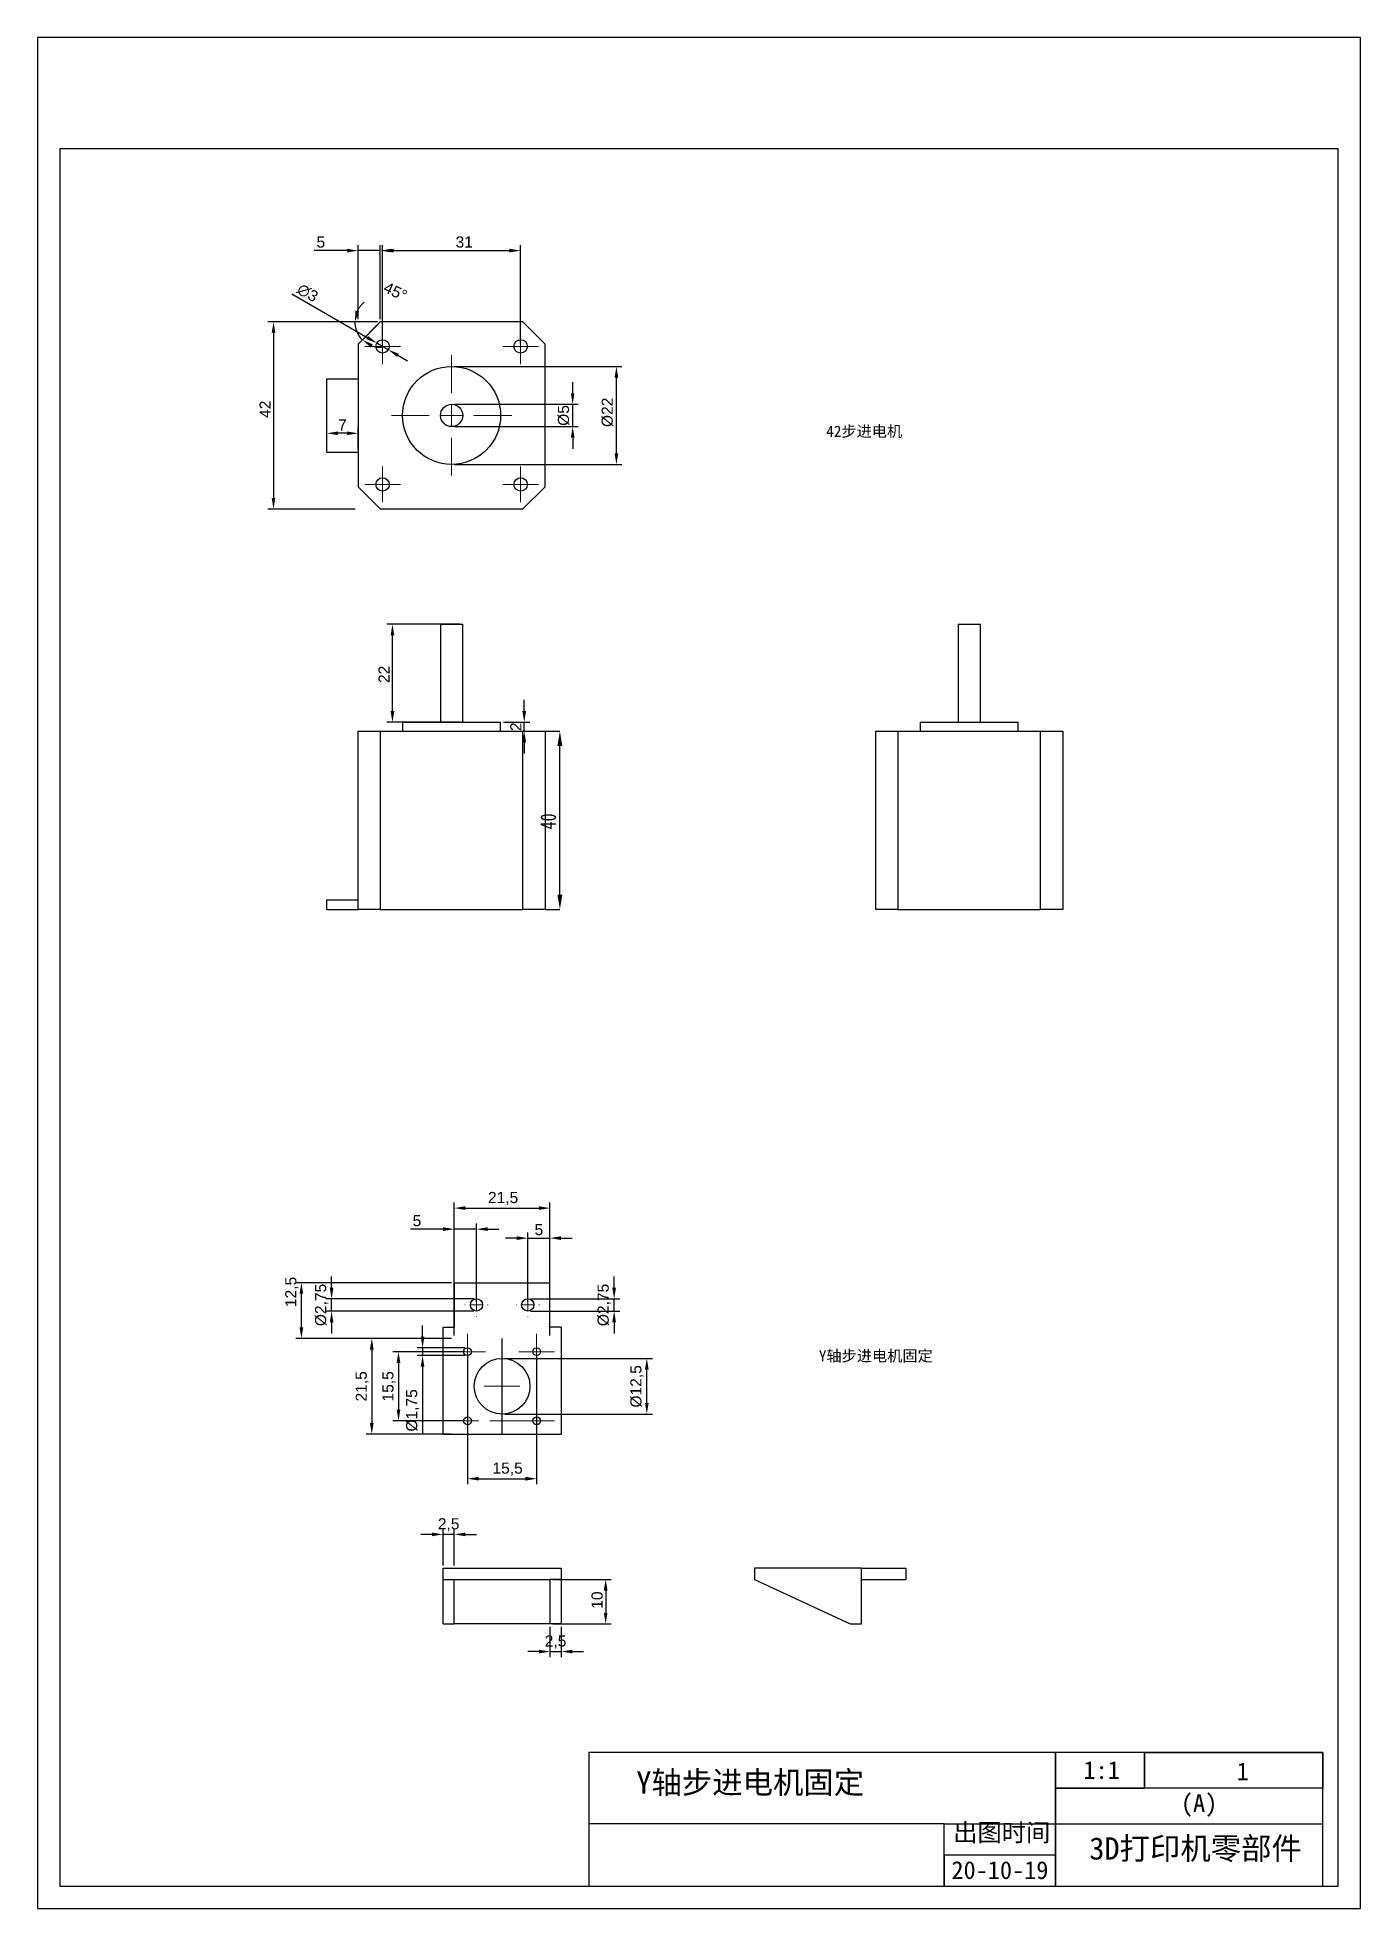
# Model space of a CAD drawing. Header units: millimetres. Extents: x -9 to 2385, y -1365 to 512.
# Drawn here: x 1128.4 to 1425.4, y 85.4 to 505.4 of the extents above; entities that cross this region are included whole.
import ezdxf

# ---------------------------------------------------------------- set-up
doc = ezdxf.new("R2010")
doc.units = ezdxf.units.MM
doc.layers.add('biaozhu', color=1, linetype='Continuous', lineweight=5, plot=False)
doc.styles.add('SLDTEXTSTYLE0', font='TXT', dxfattribs={"width": 0.75})
doc.styles.get("Standard").update_dxf_attribs({"font": 'arial.ttf'})
doc.dimstyles.new('ISO-25', dxfattribs={"dimtxt": 2.5, "dimasz": 2.5, "dimexe": 1.25, "dimexo": 0.625, "dimtad": 1, "dimtxsty": 'Standard', "dimcen": 2.5, "dimclrd": 1, "dimclre": 1, "dimclrt": 1, "dimadec": 0, "dimazin": 0, "dimtfac": 1, "dimtmove": 0, "dimatfit": 3, "dimfxl": 1, "dimtfillclr": 1, "dimarcsym": 0})
doc.dimstyles.new('SLDDIMSTYLE0', dxfattribs={"dimtxt": 3.5, "dimasz": 3.302, "dimexe": 0, "dimexo": 0.0625, "dimgap": 0.875, "dimtad": 1, "dimrnd": 1e-09, "dimzin": 12, "dimdsep": 46, "dimtxsty": 'SLDTEXTSTYLE0', "dimsah": 1, "dimcen": 0.09, "dimadec": 0, "dimazin": 3, "dimtfac": 1, "dimtofl": 0, "dimtmove": 0, "dimatfit": 3, "dimfxl": 1, "dimfrac": 2, "dimtolj": 1, "dimtzin": 12, "dimarcsym": 0})

msp = doc.modelspace()

# ---------------------------------------------------------------- texts
at = {"char_height": 2.5, "attachment_point": 1}
for s, insert in [('{\\fSimSun|b0|i0|c134|p2;42步进电机}', (1305.4541, 418.2586)), ('{\\fSimSun|b0|i0|c134|p2;Y轴步进电机固定}', (1303.7847, 210.7292))]:
    msp.add_mtext_dynamic_manual_height_columns(s, width=39.865692, gutter_width=12.5, heights=[0], dxfattribs=dict(at, insert=insert))
at = {"insert": (1363.18, 118.508, 420), "char_height": 4, "width": 9.189944, "attachment_point": 1}
msp.add_mtext('{\\fSimSun|b0|i0|c134|p2;1:1}', dxfattribs=at)
at = {"attachment_point": 1}
for s, insert, char_height in [('{\\fSimSun|b0|i0|c134|p2;1}', (1397.5611, 118.2073, 420), 4), ('{\\fSimSun|b0|i0|c134|p2;Y轴步进电机固定}', (1262.8145, 116.2213, 620.1756), 5), ('{\\fSimSun|b0|i0|c134|p2;(A)}', (1385.0622, 111.0761, 420), 4), ('{\\fSimSun|b0|i0|c134|p2;出图时间}', (1333.9247, 104.4669, 1260), 4), ('{\\fSimSun|b0|i0|c0|p2;3D\\fSimSun|b0|i0|c134|p2;打印机零部件}', (1364.4956, 101.4083), 5), ('{\\fSimSun|b0|i0|c134|p2;20-10-19}', (1333.5519, 96.0466), 4)]:
    msp.add_mtext(s, dxfattribs=dict(at, insert=insert, char_height=char_height))

# ---------------------------------------------------------------- blocks, each defined once
blk = doc.blocks.new('*D18')
at = {"color": 0, "linetype": 'Continuous', "lineweight": -2, "transparency": 16777216}
for p, q in [((1242.41, 349.69), (1245.66, 349.69)), ((1245.66, 313), (1245.66, 346.39)), ((1242.41, 309.69), (1245.66, 309.69))]:
    blk.add_line(p, q, dxfattribs=at)
at = {"color": 0, "linetype": 'Continuous', "transparency": 16777216}
for points in [[(1245.11, 346.39), (1246.21, 346.39), (1245.66, 349.69)], [(1245.11, 313), (1246.21, 313), (1245.66, 309.69)]]:
    blk.add_solid(points, dxfattribs=at)
at = {"layer": 'Defpoints', "color": 0, "linetype": 'Continuous', "transparency": 16777216}
for p in [(1242.35, 349.69), (1245.66, 349.69), (1242.35, 309.69)]:
    blk.add_point(p, dxfattribs=at)
at = {"color": 0, "linetype": 'Continuous', "lineweight": 18, "transparency": 16777216, "insert": (1241.28, 329.44), "char_height": 3.5, "attachment_point": 2, "rotation": 90, "style": 'SLDTEXTSTYLE0'}
blk.add_mtext('\\A1;40', dxfattribs=at)
blk = doc.blocks.new('*D19')
at = {"color": 1, "linetype": 'Continuous', "lineweight": -2, "transparency": 16777216}
for p, q in [((1237.66, 354.19), (1237.66, 356.69)), ((1232.98, 351.69), (1238.91, 351.69)), ((1232.98, 349.69), (1238.91, 349.69)), ((1237.66, 349.69), (1237.66, 351.69)), ((1237.66, 347.19), (1237.66, 344.69))]:
    blk.add_line(p, q, dxfattribs=at)
at = {"color": 1, "linetype": 'Continuous', "transparency": 16777216}
for points in [[(1237.24, 354.19), (1238.08, 354.19), (1237.66, 351.69)], [(1237.24, 347.19), (1238.08, 347.19), (1237.66, 349.69)]]:
    blk.add_solid(points, dxfattribs=at)
at = {"layer": 'Defpoints', "color": 0, "linetype": 'Continuous', "transparency": 16777216}
for p in [(1232.35, 351.69), (1232.35, 349.69), (1237.66, 351.69)]:
    blk.add_point(p, dxfattribs=at)
at = {"color": 1, "linetype": 'Continuous', "lineweight": 18, "transparency": 16777216, "insert": (1234.52, 350.69), "char_height": 2.5, "attachment_point": 2, "rotation": 90}
blk.add_mtext('2', dxfattribs=at)
blk = doc.blocks.new('*D20')
at = {"color": 1, "linetype": 'Continuous', "lineweight": -2, "transparency": 16777216}
for p, q in [((1223.23, 373.69), (1206.83, 373.69)), ((1208.08, 354.19), (1208.08, 371.19)), ((1223.23, 351.69), (1206.83, 351.69))]:
    blk.add_line(p, q, dxfattribs=at)
at = {"color": 1, "linetype": 'Continuous', "transparency": 16777216}
for points in [[(1207.66, 371.19), (1208.49, 371.19), (1208.08, 373.69)], [(1207.66, 354.19), (1208.49, 354.19), (1208.08, 351.69)]]:
    blk.add_solid(points, dxfattribs=at)
at = {"layer": 'Defpoints', "color": 0, "linetype": 'Continuous', "transparency": 16777216}
for p in [(1208.08, 373.69), (1223.85, 373.69), (1223.85, 351.69)]:
    blk.add_point(p, dxfattribs=at)
at = {"color": 1, "linetype": 'Continuous', "lineweight": 18, "transparency": 16777216, "insert": (1204.94, 362.44), "char_height": 2.5, "attachment_point": 2, "rotation": 90}
blk.add_mtext('22', dxfattribs=at)
blk = doc.blocks.new('*D21')
at = {"color": 1, "linetype": 'Continuous', "lineweight": -2, "transparency": 16777216}
for p, q in [((1199.73, 441.56), (1180.13, 441.56)), ((1181.38, 439.06), (1181.38, 402.06)), ((1199.73, 399.56), (1180.13, 399.56))]:
    blk.add_line(p, q, dxfattribs=at)
at = {"color": 1, "linetype": 'Continuous', "transparency": 16777216}
for points in [[(1180.96, 439.06), (1181.8, 439.06), (1181.38, 441.56)], [(1180.96, 402.06), (1181.8, 402.06), (1181.38, 399.56)]]:
    blk.add_solid(points, dxfattribs=at)
at = {"layer": 'Defpoints', "color": 0, "linetype": 'Continuous', "transparency": 16777216}
for p in [(1200.35, 441.56), (1181.38, 399.56), (1200.35, 399.56)]:
    blk.add_point(p, dxfattribs=at)
at = {"color": 1, "linetype": 'Continuous', "lineweight": 18, "transparency": 16777216, "insert": (1178.24, 421.94), "char_height": 2.5, "attachment_point": 2, "rotation": 90}
blk.add_mtext('42', dxfattribs=at)
blk = doc.blocks.new('*D47')
at = {"layer": 'biaozhu', "color": 1, "linetype": 'Continuous', "lineweight": -2, "transparency": 16777216}
for p, q in [((1221.98, 431.56), (1259.6, 431.56)), ((1258.35, 412.06), (1258.35, 429.06)), ((1221.98, 409.56), (1259.6, 409.56))]:
    blk.add_line(p, q, dxfattribs=at)
at = {"layer": 'biaozhu', "color": 1, "linetype": 'Continuous', "transparency": 16777216}
for points in [[(1257.94, 429.06), (1258.77, 429.06), (1258.35, 431.56)], [(1257.94, 412.06), (1258.77, 412.06), (1258.35, 409.56)]]:
    blk.add_solid(points, dxfattribs=at)
at = {"layer": 'Defpoints', "color": 0, "linetype": 'Continuous', "transparency": 16777216}
for p in [(1221.35, 431.56), (1258.35, 431.56), (1221.35, 409.56)]:
    blk.add_point(p, dxfattribs=at)
at = {"layer": 'biaozhu', "color": 1, "linetype": 'Continuous', "lineweight": 18, "transparency": 16777216, "insert": (1255.03, 421.25), "char_height": 2.5, "attachment_point": 2, "rotation": 90}
blk.add_mtext('%%c22', dxfattribs=at)
blk = doc.blocks.new('*D46')
at = {"layer": 'biaozhu', "color": 1, "linetype": 'Continuous', "lineweight": -2, "transparency": 16777216}
for p, q in [((1248.53, 425.56), (1248.53, 428.06)), ((1221.98, 423.06), (1249.78, 423.06)), ((1248.53, 418.06), (1248.53, 423.06)), ((1221.98, 418.06), (1249.78, 418.06)), ((1248.53, 415.56), (1248.53, 413.06))]:
    blk.add_line(p, q, dxfattribs=at)
at = {"layer": 'biaozhu', "color": 1, "linetype": 'Continuous', "transparency": 16777216}
for points in [[(1248.11, 425.56), (1248.95, 425.56), (1248.53, 423.06)], [(1248.11, 415.56), (1248.95, 415.56), (1248.53, 418.06)]]:
    blk.add_solid(points, dxfattribs=at)
at = {"layer": 'Defpoints', "color": 0, "linetype": 'Continuous', "transparency": 16777216}
for p in [(1221.35, 423.06), (1248.53, 423.06), (1221.35, 418.06)]:
    blk.add_point(p, dxfattribs=at)
at = {"layer": 'biaozhu', "color": 1, "linetype": 'Continuous', "lineweight": 18, "transparency": 16777216, "insert": (1245.21, 420.56), "char_height": 2.5, "attachment_point": 2, "rotation": 90}
blk.add_mtext('%%c5', dxfattribs=at)
blk = doc.blocks.new('*D22')
at = {"color": 1, "linetype": 'Continuous', "lineweight": -2, "transparency": 16777216}
for p, q in [((1205.85, 436.69), (1205.85, 458.81)), ((1236.85, 436.69), (1236.85, 458.81)), ((1208.35, 457.56), (1234.35, 457.56))]:
    blk.add_line(p, q, dxfattribs=at)
at = {"color": 1, "linetype": 'Continuous', "transparency": 16777216}
for points in [[(1208.35, 457.98), (1208.35, 457.15), (1205.85, 457.56)], [(1234.35, 457.98), (1234.35, 457.15), (1236.85, 457.56)]]:
    blk.add_solid(points, dxfattribs=at)
at = {"layer": 'Defpoints', "color": 0, "linetype": 'Continuous', "transparency": 16777216}
for p in [(1236.85, 457.56), (1205.85, 436.06), (1236.85, 436.06)]:
    blk.add_point(p, dxfattribs=at)
at = {"color": 1, "linetype": 'Continuous', "lineweight": 18, "transparency": 16777216, "insert": (1224.19, 460.74), "char_height": 2.5, "attachment_point": 2}
blk.add_mtext('31', dxfattribs=at)
blk = doc.blocks.new('*D23')
at = {"color": 1, "linetype": 'Continuous', "lineweight": -2, "transparency": 16777216}
for p, q in [((1185.48, 447.82), (1202.39, 438.06)), ((1207.15, 435.31), (1204.55, 436.81)), ((1209.32, 434.06), (1211.48, 432.81))]:
    blk.add_line(p, q, dxfattribs=at)
at = {"color": 1, "linetype": 'Continuous', "transparency": 16777216}
for points in [[(1202.6, 438.42), (1202.18, 437.7), (1204.55, 436.81)], [(1209.52, 434.42), (1209.11, 433.7), (1207.15, 435.31)]]:
    blk.add_solid(points, dxfattribs=at)
at = {"layer": 'Defpoints', "color": 0, "linetype": 'Continuous', "transparency": 16777216}
for p in [(1204.55, 436.81), (1207.15, 435.31)]:
    blk.add_point(p, dxfattribs=at)
at = {"color": 1, "linetype": 'Continuous', "lineweight": 18, "transparency": 16777216, "insert": (1187.68, 450.38), "char_height": 2.5, "attachment_point": 1, "rotation": 330}
blk.add_mtext('∅3', dxfattribs=at)
blk = doc.blocks.new('*D24')
at = {"color": 1, "linetype": 'Continuous', "lineweight": -2, "transparency": 16777216}
for p, q in [((1200.35, 442.19), (1200.35, 458.81)), ((1205.35, 442.19), (1205.35, 458.81)), ((1197.85, 457.56), (1190.54, 457.56)), ((1205.35, 457.56), (1200.35, 457.56)), ((1207.85, 457.56), (1210.35, 457.56))]:
    blk.add_line(p, q, dxfattribs=at)
at = {"color": 1, "linetype": 'Continuous', "transparency": 16777216}
for points in [[(1197.85, 457.98), (1197.85, 457.15), (1200.35, 457.56)], [(1207.85, 457.98), (1207.85, 457.15), (1205.35, 457.56)]]:
    blk.add_solid(points, dxfattribs=at)
at = {"layer": 'Defpoints', "color": 0, "linetype": 'Continuous', "transparency": 16777216}
for p in [(1200.35, 457.56), (1200.35, 441.56), (1205.35, 441.56)]:
    blk.add_point(p, dxfattribs=at)
at = {"color": 1, "linetype": 'Continuous', "lineweight": 18, "transparency": 16777216, "insert": (1192, 460.73), "char_height": 2.5, "attachment_point": 2}
blk.add_mtext('5', dxfattribs=at)
blk = doc.blocks.new('*D25')
at = {"color": 1, "linetype": 'Continuous', "lineweight": -2, "transparency": 16777216}
for p, q in [((1204.73, 441.56), (1198.39, 441.56)), ((1204.91, 441.12), (1200.43, 436.64))]:
    blk.add_line(p, q, dxfattribs=at)
for start, end in [(129.4252, 154.7126), (180, 225), (250.2874, 275.5748)]:
    blk.add_arc((1205.35, 441.56), 5.71, start, end, dxfattribs=at)
at = {"color": 1, "linetype": 'Continuous', "transparency": 16777216}
for points in [[(1200.6, 443.91), (1199.78, 444.09), (1199.64, 441.56)], [(1203.2, 435.84), (1203.65, 436.54), (1201.31, 437.53)]]:
    blk.add_solid(points, dxfattribs=at)
at = {"layer": 'Defpoints', "color": 0, "linetype": 'Continuous', "transparency": 16777216}
for p in [(1212.42, 448.63), (1205.35, 441.56), (1205.35, 441.56), (1215.35, 441.56), (1200.41, 438.71)]:
    blk.add_point(p, dxfattribs=at)
at = {"color": 1, "linetype": 'Continuous', "lineweight": 18, "transparency": 16777216, "insert": (1206.9, 450.66), "char_height": 2.5, "attachment_point": 1, "rotation": 334.5761}
blk.add_mtext('45°', dxfattribs=at)
blk = doc.blocks.new('*D26')
at = {"color": 1, "linetype": 'Continuous', "lineweight": -2, "transparency": 16777216}
for p, q in [((1193.35, 412.98), (1193.35, 417.8)), ((1197.85, 416.55), (1195.85, 416.55)), ((1200.35, 412.98), (1200.35, 417.8))]:
    blk.add_line(p, q, dxfattribs=at)
at = {"color": 1, "linetype": 'Continuous', "transparency": 16777216}
for points in [[(1195.85, 416.97), (1195.85, 416.14), (1193.35, 416.55)], [(1197.85, 416.97), (1197.85, 416.14), (1200.35, 416.55)]]:
    blk.add_solid(points, dxfattribs=at)
at = {"layer": 'Defpoints', "color": 0, "linetype": 'Continuous', "transparency": 16777216}
for p in [(1193.35, 416.55), (1193.35, 412.35), (1200.35, 412.35)]:
    blk.add_point(p, dxfattribs=at)
at = {"color": 1, "linetype": 'Continuous', "lineweight": 18, "transparency": 16777216, "insert": (1196.85, 419.68), "char_height": 2.5, "attachment_point": 2}
blk.add_mtext('7', dxfattribs=at)
blk = doc.blocks.new('SW_CENTERMARKSYMBOL_0')
at = {"color": 0, "linetype": 'Continuous', "lineweight": 0}
for p, q in [((0, 5), (0, 13.5)), ((-5, 0), (-13.5, 0)), ((0, 0), (-2.5, 0)), ((0, 0), (0, 2.5)), ((0, 0), (0, -2.5)), ((0, 0), (2.5, 0)), ((5, 0), (13.5, 0)), ((0, -5), (0, -13.5))]:
    blk.add_line(p, q, dxfattribs=at)
blk = doc.blocks.new('SW_CENTERMARKSYMBOL_1')
at = {"color": 0, "linetype": 'Continuous', "lineweight": 0}
for p, q in [((-2.5, 0), (-4, 0)), ((0, 0), (-2.5, 0)), ((0, 2.5), (0, 4)), ((0, 0), (0, 2.5)), ((0, 0), (0, -2.5)), ((0, 0), (2.5, 0)), ((2.5, 0), (4, 0)), ((0, -2.5), (0, -4))]:
    blk.add_line(p, q, dxfattribs=at)
blk = doc.blocks.new('SW_CENTERMARKSYMBOL_2')
at = {"color": 0, "linetype": 'Continuous', "lineweight": 0}
for p, q in [((-2.5, 0), (-4, 0)), ((0, 0), (-2.5, 0)), ((0, 2.5), (0, 4)), ((0, 0), (0, 2.5)), ((0, 0), (0, -2.5)), ((0, 0), (2.5, 0)), ((2.5, 0), (4, 0)), ((0, -2.5), (0, -4))]:
    blk.add_line(p, q, dxfattribs=at)
blk = doc.blocks.new('SW_CENTERMARKSYMBOL_3')
at = {"color": 0, "linetype": 'Continuous', "lineweight": 0}
for p, q in [((-2.5, 0), (-4, 0)), ((0, 0), (-2.5, 0)), ((0, 2.5), (0, 4)), ((0, 0), (0, 2.5)), ((0, 0), (0, -2.5)), ((0, 0), (2.5, 0)), ((2.5, 0), (4, 0)), ((0, -2.5), (0, -4))]:
    blk.add_line(p, q, dxfattribs=at)
blk = doc.blocks.new('SW_CENTERMARKSYMBOL_4')
at = {"color": 0, "linetype": 'Continuous', "lineweight": 0}
for p, q in [((-2.5, 0), (-4, 0)), ((0, 0), (-2.5, 0)), ((0, 2.5), (0, 4)), ((0, 0), (0, 2.5)), ((0, 0), (0, -2.5)), ((0, 0), (2.5, 0)), ((2.5, 0), (4, 0)), ((0, -2.5), (0, -4))]:
    blk.add_line(p, q, dxfattribs=at)
blk = doc.blocks.new('*D32')
at = {"color": 1, "linetype": 'Continuous', "lineweight": -2, "transparency": 16777216}
for p, q in [((1244.06, 159.29), (1257.19, 159.29)), ((1255.94, 156.79), (1255.94, 151.79)), ((1244.06, 149.29), (1257.19, 149.29))]:
    blk.add_line(p, q, dxfattribs=at)
at = {"color": 1, "linetype": 'Continuous', "transparency": 16777216}
for points in [[(1255.52, 156.79), (1256.35, 156.79), (1255.94, 159.29)], [(1255.52, 151.79), (1256.35, 151.79), (1255.94, 149.29)]]:
    blk.add_solid(points, dxfattribs=at)
at = {"layer": 'Defpoints', "color": 0, "linetype": 'Continuous', "transparency": 16777216}
for p in [(1243.44, 159.29), (1243.44, 149.29), (1255.94, 149.29)]:
    blk.add_point(p, dxfattribs=at)
at = {"color": 1, "linetype": 'Continuous', "lineweight": 18, "transparency": 16777216, "insert": (1252.76, 154.65), "char_height": 2.5, "attachment_point": 2, "rotation": 90}
blk.add_mtext('10', dxfattribs=at)
blk = doc.blocks.new('*D33')
at = {"color": 1, "linetype": 'Continuous', "lineweight": -2, "transparency": 16777216}
for p, q in [((1243.44, 148.67), (1243.44, 141.85)), ((1245.94, 148.67), (1245.94, 141.85)), ((1240.94, 143.1), (1238.44, 143.1)), ((1243.44, 143.1), (1245.94, 143.1)), ((1248.44, 143.1), (1250.94, 143.1))]:
    blk.add_line(p, q, dxfattribs=at)
at = {"color": 1, "linetype": 'Continuous', "transparency": 16777216}
for points in [[(1240.94, 143.52), (1240.94, 142.69), (1243.44, 143.1)], [(1248.44, 143.52), (1248.44, 142.69), (1245.94, 143.1)]]:
    blk.add_solid(points, dxfattribs=at)
at = {"layer": 'Defpoints', "color": 0, "linetype": 'Continuous', "transparency": 16777216}
for p in [(1243.44, 149.29), (1245.94, 149.29), (1245.94, 143.1)]:
    blk.add_point(p, dxfattribs=at)
at = {"color": 1, "linetype": 'Continuous', "lineweight": 18, "transparency": 16777216, "insert": (1244.69, 146.73), "char_height": 2.5, "attachment_point": 2}
blk.add_mtext('2,5', dxfattribs=at)
blk = doc.blocks.new('*D34')
at = {"color": 1, "linetype": 'Continuous', "lineweight": -2, "transparency": 16777216}
for p, q in [((1216.94, 169.4), (1214.44, 169.4)), ((1219.44, 162.42), (1219.44, 170.65)), ((1221.94, 169.4), (1219.44, 169.4)), ((1221.94, 162.42), (1221.94, 170.65)), ((1224.44, 169.4), (1226.94, 169.4))]:
    blk.add_line(p, q, dxfattribs=at)
at = {"color": 1, "linetype": 'Continuous', "transparency": 16777216}
for points in [[(1216.94, 169.82), (1216.94, 168.99), (1219.44, 169.4)], [(1224.44, 169.82), (1224.44, 168.99), (1221.94, 169.4)]]:
    blk.add_solid(points, dxfattribs=at)
at = {"layer": 'Defpoints', "color": 0, "linetype": 'Continuous', "transparency": 16777216}
for p in [(1219.44, 169.4), (1219.44, 161.79), (1221.94, 161.79)]:
    blk.add_point(p, dxfattribs=at)
at = {"color": 1, "linetype": 'Continuous', "lineweight": 18, "transparency": 16777216, "insert": (1220.69, 173.03), "char_height": 2.5, "attachment_point": 2}
blk.add_mtext('2,5', dxfattribs=at)
blk = doc.blocks.new('*D35')
at = {"color": 1, "linetype": 'Continuous', "lineweight": -2, "transparency": 16777216}
for p, q in [((1221.94, 214.02), (1221.94, 243.89)), ((1243.44, 214.02), (1243.44, 243.89)), ((1224.44, 242.64), (1240.94, 242.64))]:
    blk.add_line(p, q, dxfattribs=at)
at = {"color": 1, "linetype": 'Continuous', "transparency": 16777216}
for points in [[(1224.44, 243.06), (1224.44, 242.23), (1221.94, 242.64)], [(1240.94, 243.06), (1240.94, 242.23), (1243.44, 242.64)]]:
    blk.add_solid(points, dxfattribs=at)
at = {"layer": 'Defpoints', "color": 0, "linetype": 'Continuous', "transparency": 16777216}
for p in [(1243.44, 242.64), (1221.94, 213.4), (1243.44, 213.4)]:
    blk.add_point(p, dxfattribs=at)
at = {"color": 1, "linetype": 'Continuous', "lineweight": 18, "transparency": 16777216, "insert": (1232.91, 246.27), "char_height": 2.5, "attachment_point": 2}
blk.add_mtext('21,5', dxfattribs=at)
blk = doc.blocks.new('*D36')
at = {"color": 1, "linetype": 'Continuous', "lineweight": -2, "transparency": 16777216}
for p, q in [((1221.31, 213.4), (1202.19, 213.4)), ((1203.44, 210.9), (1203.44, 194.4)), ((1221.31, 191.9), (1202.19, 191.9))]:
    blk.add_line(p, q, dxfattribs=at)
at = {"color": 1, "linetype": 'Continuous', "transparency": 16777216}
for points in [[(1203.02, 210.9), (1203.85, 210.9), (1203.44, 213.4)], [(1203.02, 194.4), (1203.85, 194.4), (1203.44, 191.9)]]:
    blk.add_solid(points, dxfattribs=at)
at = {"layer": 'Defpoints', "color": 0, "linetype": 'Continuous', "transparency": 16777216}
for p in [(1221.94, 213.4), (1203.44, 191.9), (1221.94, 191.9)]:
    blk.add_point(p, dxfattribs=at)
at = {"color": 1, "linetype": 'Continuous', "lineweight": 18, "transparency": 16777216, "insert": (1199.81, 202.63), "char_height": 2.5, "attachment_point": 2, "rotation": 90}
blk.add_mtext('21,5', dxfattribs=at)
blk = doc.blocks.new('*D37')
at = {"color": 1, "linetype": 'Continuous', "lineweight": -2, "transparency": 16777216}
for p, q in [((1224.94, 209.77), (1224.94, 180.65)), ((1240.44, 209.77), (1240.44, 180.65)), ((1227.44, 181.9), (1237.94, 181.9))]:
    blk.add_line(p, q, dxfattribs=at)
at = {"color": 1, "linetype": 'Continuous', "transparency": 16777216}
for points in [[(1227.44, 182.32), (1227.44, 181.48), (1224.94, 181.9)], [(1237.94, 182.32), (1237.94, 181.48), (1240.44, 181.9)]]:
    blk.add_solid(points, dxfattribs=at)
at = {"layer": 'Defpoints', "color": 0, "linetype": 'Continuous', "transparency": 16777216}
for p in [(1224.94, 210.4), (1240.44, 210.4), (1240.44, 181.9)]:
    blk.add_point(p, dxfattribs=at)
at = {"color": 1, "linetype": 'Continuous', "lineweight": 18, "transparency": 16777216, "insert": (1233.93, 185.53), "char_height": 2.5, "attachment_point": 2}
blk.add_mtext('15,5', dxfattribs=at)
blk = doc.blocks.new('*D38')
at = {"color": 1, "linetype": 'Continuous', "lineweight": -2, "transparency": 16777216}
for p, q in [((1224.31, 210.4), (1208.19, 210.4)), ((1209.44, 207.9), (1209.44, 197.4)), ((1224.31, 194.9), (1208.19, 194.9))]:
    blk.add_line(p, q, dxfattribs=at)
at = {"color": 1, "linetype": 'Continuous', "transparency": 16777216}
for points in [[(1209.02, 207.9), (1209.85, 207.9), (1209.44, 210.4)], [(1209.02, 197.4), (1209.85, 197.4), (1209.44, 194.9)]]:
    blk.add_solid(points, dxfattribs=at)
at = {"layer": 'Defpoints', "color": 0, "linetype": 'Continuous', "transparency": 16777216}
for p in [(1224.94, 210.4), (1209.44, 194.9), (1224.94, 194.9)]:
    blk.add_point(p, dxfattribs=at)
at = {"color": 1, "linetype": 'Continuous', "lineweight": 18, "transparency": 16777216, "insert": (1205.81, 202.63), "char_height": 2.5, "attachment_point": 2, "rotation": 90}
blk.add_mtext('15,5', dxfattribs=at)
blk = doc.blocks.new('*D39')
at = {"color": 1, "linetype": 'Continuous', "lineweight": -2, "transparency": 16777216}
for p, q in [((1214.84, 213.77), (1214.84, 216.27)), ((1224.31, 211.27), (1213.59, 211.27)), ((1214.84, 211.27), (1214.84, 209.52)), ((1224.31, 209.52), (1213.59, 209.52)), ((1214.84, 207.02), (1214.84, 191.99))]:
    blk.add_line(p, q, dxfattribs=at)
at = {"color": 1, "linetype": 'Continuous', "transparency": 16777216}
for points in [[(1214.42, 213.77), (1215.25, 213.77), (1214.84, 211.27)], [(1214.42, 207.02), (1215.25, 207.02), (1214.84, 209.52)]]:
    blk.add_solid(points, dxfattribs=at)
at = {"layer": 'Defpoints', "color": 0, "linetype": 'Continuous', "transparency": 16777216}
for p in [(1214.84, 211.27), (1224.94, 211.27), (1224.94, 209.52)]:
    blk.add_point(p, dxfattribs=at)
at = {"color": 1, "linetype": 'Continuous', "lineweight": 18, "transparency": 16777216, "insert": (1211.13, 197.23), "char_height": 2.5, "attachment_point": 2, "rotation": 90}
blk.add_mtext('%%c1,75', dxfattribs=at)
blk = doc.blocks.new('*D40')
at = {"color": 1, "linetype": 'Continuous', "lineweight": -2, "transparency": 16777216}
for p, q in [((1233.31, 208.9), (1266.43, 208.9)), ((1265.18, 198.9), (1265.18, 206.4)), ((1233.31, 196.4), (1266.43, 196.4))]:
    blk.add_line(p, q, dxfattribs=at)
at = {"color": 1, "linetype": 'Continuous', "transparency": 16777216}
for points in [[(1264.76, 206.4), (1265.59, 206.4), (1265.18, 208.9)], [(1264.76, 198.9), (1265.59, 198.9), (1265.18, 196.4)]]:
    blk.add_solid(points, dxfattribs=at)
at = {"layer": 'Defpoints', "color": 0, "linetype": 'Continuous', "transparency": 16777216}
for p in [(1232.69, 208.9), (1265.18, 208.9), (1232.69, 196.4)]:
    blk.add_point(p, dxfattribs=at)
at = {"color": 1, "linetype": 'Continuous', "lineweight": 18, "transparency": 16777216, "insert": (1261.47, 202.63), "char_height": 2.5, "attachment_point": 2, "rotation": 90}
blk.add_mtext('%%c12,5', dxfattribs=at)
blk = doc.blocks.new('*D41')
at = {"layer": 'biaozhu', "color": 1, "linetype": 'Continuous', "lineweight": -2, "transparency": 16777216}
for p, q in [((1221.31, 225.9), (1186.39, 225.9)), ((1187.64, 215.9), (1187.64, 223.4)), ((1221.31, 213.4), (1186.39, 213.4))]:
    blk.add_line(p, q, dxfattribs=at)
at = {"layer": 'biaozhu', "color": 1, "linetype": 'Continuous', "transparency": 16777216}
for points in [[(1187.22, 223.4), (1188.05, 223.4), (1187.64, 225.9)], [(1187.22, 215.9), (1188.05, 215.9), (1187.64, 213.4)]]:
    blk.add_solid(points, dxfattribs=at)
at = {"layer": 'Defpoints', "color": 0, "linetype": 'Continuous', "transparency": 16777216}
for p in [(1187.64, 225.9), (1221.94, 225.9), (1221.94, 213.4)]:
    blk.add_point(p, dxfattribs=at)
at = {"layer": 'biaozhu', "color": 1, "linetype": 'Continuous', "lineweight": 18, "transparency": 16777216, "insert": (1184.01, 223.82), "char_height": 2.5, "attachment_point": 2, "rotation": 90}
blk.add_mtext('12,5', dxfattribs=at)
blk = doc.blocks.new('*D42')
at = {"color": 1, "linetype": 'Continuous', "lineweight": -2, "transparency": 16777216}
for p, q in [((1257.84, 224.77), (1257.84, 227.27)), ((1239.06, 222.27), (1259.09, 222.27)), ((1239.06, 219.52), (1259.09, 219.52)), ((1257.84, 219.52), (1257.84, 222.27)), ((1257.84, 217.02), (1257.84, 214.52))]:
    blk.add_line(p, q, dxfattribs=at)
at = {"color": 1, "linetype": 'Continuous', "transparency": 16777216}
for points in [[(1257.42, 224.77), (1258.25, 224.77), (1257.84, 222.27)], [(1257.42, 217.02), (1258.25, 217.02), (1257.84, 219.52)]]:
    blk.add_solid(points, dxfattribs=at)
at = {"layer": 'Defpoints', "color": 0, "linetype": 'Continuous', "transparency": 16777216}
for p in [(1238.44, 222.27), (1238.44, 219.52), (1257.84, 222.27)]:
    blk.add_point(p, dxfattribs=at)
at = {"color": 1, "linetype": 'Continuous', "lineweight": 18, "transparency": 16777216, "insert": (1254.12, 220.9), "char_height": 2.5, "attachment_point": 2, "rotation": 90}
blk.add_mtext('%%c2,75', dxfattribs=at)
blk = doc.blocks.new('*D43')
at = {"layer": 'biaozhu', "color": 1, "linetype": 'Continuous', "lineweight": -2, "transparency": 16777216}
for p, q in [((1194.41, 224.77), (1194.41, 227.27)), ((1226.31, 222.27), (1193.16, 222.27)), ((1226.31, 219.52), (1193.16, 219.52)), ((1194.41, 219.52), (1194.41, 222.27)), ((1194.41, 217.02), (1194.41, 214.52))]:
    blk.add_line(p, q, dxfattribs=at)
at = {"layer": 'biaozhu', "color": 1, "linetype": 'Continuous', "transparency": 16777216}
for points in [[(1194, 224.77), (1194.83, 224.77), (1194.41, 222.27)], [(1194, 217.02), (1194.83, 217.02), (1194.41, 219.52)]]:
    blk.add_solid(points, dxfattribs=at)
at = {"layer": 'Defpoints', "color": 0, "linetype": 'Continuous', "transparency": 16777216}
for p in [(1194.41, 222.27), (1226.94, 222.27), (1226.94, 219.52)]:
    blk.add_point(p, dxfattribs=at)
at = {"layer": 'biaozhu', "color": 1, "linetype": 'Continuous', "lineweight": 18, "transparency": 16777216, "insert": (1190.7, 220.9), "char_height": 2.5, "attachment_point": 2, "rotation": 90}
blk.add_mtext('%%c2,75', dxfattribs=at)
blk = doc.blocks.new('*D44')
at = {"color": 1, "linetype": 'Continuous', "lineweight": -2, "transparency": 16777216}
for p, q in [((1219.44, 237.91), (1212.13, 237.91)), ((1221.94, 226.52), (1221.94, 239.16)), ((1226.94, 237.91), (1221.94, 237.91)), ((1226.94, 221.52), (1226.94, 239.16)), ((1229.44, 237.91), (1231.94, 237.91))]:
    blk.add_line(p, q, dxfattribs=at)
at = {"color": 1, "linetype": 'Continuous', "transparency": 16777216}
for points in [[(1219.44, 238.33), (1219.44, 237.5), (1221.94, 237.91)], [(1229.44, 238.33), (1229.44, 237.5), (1226.94, 237.91)]]:
    blk.add_solid(points, dxfattribs=at)
at = {"layer": 'Defpoints', "color": 0, "linetype": 'Continuous', "transparency": 16777216}
for p in [(1221.94, 237.91), (1221.94, 225.9), (1226.94, 220.9)]:
    blk.add_point(p, dxfattribs=at)
at = {"color": 1, "linetype": 'Continuous', "lineweight": 18, "transparency": 16777216, "insert": (1213.58, 241.08), "char_height": 2.5, "attachment_point": 2}
blk.add_mtext('5', dxfattribs=at)
blk = doc.blocks.new('*D45')
at = {"color": 1, "linetype": 'Continuous', "lineweight": -2, "transparency": 16777216}
for p, q in [((1235.94, 235.9), (1233.44, 235.9)), ((1238.44, 221.52), (1238.44, 237.15)), ((1238.44, 235.9), (1243.44, 235.9)), ((1243.44, 226.52), (1243.44, 237.15)), ((1245.94, 235.9), (1248.44, 235.9))]:
    blk.add_line(p, q, dxfattribs=at)
at = {"color": 1, "linetype": 'Continuous', "transparency": 16777216}
for points in [[(1235.94, 236.32), (1235.94, 235.48), (1238.44, 235.9)], [(1245.94, 236.32), (1245.94, 235.48), (1243.44, 235.9)]]:
    blk.add_solid(points, dxfattribs=at)
at = {"layer": 'Defpoints', "color": 0, "linetype": 'Continuous', "transparency": 16777216}
for p in [(1243.44, 235.9), (1243.44, 225.9), (1238.44, 220.9)]:
    blk.add_point(p, dxfattribs=at)
at = {"color": 1, "linetype": 'Continuous', "lineweight": 18, "transparency": 16777216, "insert": (1240.94, 239.07), "char_height": 2.5, "attachment_point": 2}
blk.add_mtext('5', dxfattribs=at)
blk = doc.blocks.new('SW_CENTERMARKSYMBOL_5')
at = {"color": 0, "linetype": 'Continuous', "lineweight": 0}
for p, q in [((-2.5, 0), (-2.625, 0)), ((0, 0), (-1.25, 0)), ((0, 2.5), (0, 2.625)), ((0, 0), (0, 1.25)), ((0, 0), (0, -1.25)), ((0, 0), (1.25, 0)), ((2.5, 0), (2.625, 0)), ((0, -2.5), (0, -2.625))]:
    blk.add_line(p, q, dxfattribs=at)
blk = doc.blocks.new('SW_CENTERMARKSYMBOL_6')
at = {"color": 0, "linetype": 'Continuous', "lineweight": 0}
for p, q in [((-2.5, 0), (-2.625, 0)), ((0, 0), (-1.25, 0)), ((0, 2.5), (0, 2.625)), ((0, 0), (0, 1.25)), ((0, 0), (0, -1.25)), ((0, 0), (1.25, 0)), ((2.5, 0), (2.625, 0)), ((0, -2.5), (0, -2.625))]:
    blk.add_line(p, q, dxfattribs=at)

# ---------------------------------------------------------------- dimensions: what is measured, and where the dimension line sits
at = {"color": 7, "linetype": 'Continuous', "lineweight": 18}
for base, p1, p2, picture, middle in [((1200.3521, 457.5632), (1205.3521, 441.5632), (1200.3521, 441.5632), '*D24', (1191.9981, 457.5632)), ((1236.8521, 457.5632), (1205.8521, 436.0632), (1236.8521, 436.0632), '*D22', (1224.1888, 457.5632)), ((1193.3521, 416.5522), (1200.3521, 412.3522), (1193.3521, 412.3522), '*D26', (1196.8521, 416.5522)), ((1243.4356, 242.6435), (1221.9356, 213.3995), (1243.4356, 213.3995), '*D35', (1232.9089, 242.6435)), ((1221.9356, 237.9133), (1226.9356, 220.8995), (1221.9356, 225.8995), '*D44', (1213.5816, 237.9133)), ((1243.4356, 235.8995), (1238.4356, 220.8995), (1243.4356, 225.8995), '*D45', (1240.9356, 235.8995)), ((1240.4356, 181.8995), (1224.9356, 210.3995), (1240.4356, 210.3995), '*D37', (1233.9348, 181.8995)), ((1219.4356, 169.4026), (1221.9356, 161.7926), (1219.4356, 161.7926), '*D34', (1220.6856, 169.4026)), ((1245.9356, 143.103), (1243.4356, 149.2926), (1245.9356, 149.2926), '*D33', (1244.6856, 143.103))]:
    dim = msp.add_linear_dim(base=base, p1=p1, p2=p2, dimstyle='ISO-25', dxfattribs=at)
    dim.commit()
    dim.dimension.update_dxf_attribs({"geometry": picture, "text_midpoint": middle, "dimtype": 160})
dim = msp.add_diameter_dim_2p(p1=(1207.1511, 435.3132), p2=(1204.553, 436.8132), dimstyle='ISO-25', dxfattribs=at)
dim.commit()
dim.dimension.update_dxf_attribs({"geometry": '*D23', "text_midpoint": (1187.9113, 446.4213), "dimtype": 163})
dim = msp.add_angular_dim_2l(base=(1200.4065, 438.7078), line1=((1212.4231, 448.6343), (1205.3521, 441.5632)), line2=((1215.3521, 441.5632), (1205.3521, 441.5632)), dimstyle='ISO-25', dxfattribs=at)
dim.commit()
dim.dimension.update_dxf_attribs({"geometry": '*D25', "text_midpoint": (1207.8037, 446.7208), "dimtype": 162})
for base, p1, p2, dimstyle, picture, middle in [((1181.3797, 399.5632), (1200.3521, 441.5632), (1200.3521, 399.5632), 'ISO-25', '*D21', (1181.3797, 421.939)), ((1208.0781, 373.6939), (1223.8521, 351.6939), (1223.8521, 373.6939), 'ISO-25', '*D20', (1208.0781, 362.435)), ((1237.6596, 351.6939), (1232.3521, 349.6939), (1232.3521, 351.6939), 'ISO-25', '*D19', (1237.6596, 350.6939)), ((1245.6596, 349.6939), (1242.3521, 309.6939), (1242.3521, 349.6939), 'SLDDIMSTYLE0', '*D18', (1245.6596, 329.435)), ((1203.4356, 191.8995), (1221.9356, 213.3995), (1221.9356, 191.8995), 'ISO-25', '*D36', (1203.4356, 202.6262)), ((1209.4356, 194.8995), (1224.9356, 210.3995), (1224.9356, 194.8995), 'ISO-25', '*D38', (1209.4356, 202.6262)), ((1255.9356, 149.2926), (1243.4356, 159.2926), (1243.4356, 149.2926), 'ISO-25', '*D32', (1255.9356, 154.6481))]:
    dim = msp.add_linear_dim(base=base, p1=p1, p2=p2, angle=90, dimstyle=dimstyle, dxfattribs=at)
    dim.commit()
    dim.dimension.update_dxf_attribs({"geometry": picture, "text_midpoint": middle, "dimtype": 160})
for base, p1, p2, picture, middle in [((1257.8361, 222.2745), (1238.4356, 219.5245), (1238.4356, 222.2745), '*D42', (1257.8361, 220.8995)), ((1214.837, 211.2745), (1224.9356, 209.5245), (1224.9356, 211.2745), '*D39', (1214.837, 197.233)), ((1265.178, 208.8995), (1232.6856, 196.3995), (1232.6856, 208.8995), '*D40', (1265.178, 202.6262))]:
    dim = msp.add_linear_dim(base=base, p1=p1, p2=p2, angle=90, text='%%c<>', dimstyle='ISO-25', dxfattribs=at)
    dim.commit()
    dim.dimension.update_dxf_attribs({"geometry": picture, "text_midpoint": middle, "dimtype": 160})
at = {"layer": 'biaozhu', "color": 7, "linetype": 'Continuous', "lineweight": 18}
for base, p1, p2, picture, middle in [((1258.3521, 431.5632), (1221.3521, 409.5632), (1221.3521, 431.5632), '*D47', (1258.3521, 421.2474)), ((1248.5309, 423.0632), (1221.3521, 418.0632), (1221.3521, 423.0632), '*D46', (1248.5309, 420.5632)), ((1194.4149, 222.2745), (1226.9356, 219.5245), (1226.9356, 222.2745), '*D43', (1194.4149, 220.8995))]:
    dim = msp.add_linear_dim(base=base, p1=p1, p2=p2, angle=90, text='%%c<>', dimstyle='ISO-25', dxfattribs=at)
    dim.commit()
    dim.dimension.update_dxf_attribs({"geometry": picture, "text_midpoint": middle, "dimtype": 160})
dim = msp.add_linear_dim(base=(1187.6368, 225.8995), p1=(1221.9356, 213.3995), p2=(1221.9356, 225.8995), angle=90, dimstyle='ISO-25', dxfattribs=at)
dim.commit()
dim.dimension.update_dxf_attribs({"geometry": '*D41', "text_midpoint": (1187.6368, 223.8151), "dimtype": 160})

# ---------------------------------------------------------------- linework, layer by layer
at = {"color": 7, "linetype": 'Continuous', "lineweight": 25}
for p, q in [((1205.3521, 441.5632), (1200.3521, 436.5632)), ((1237.3521, 441.5632), (1205.3521, 441.5632)), ((1242.3521, 436.5632), (1237.3521, 441.5632)), ((1200.3521, 436.5632), (1200.3521, 404.5632)), ((1242.3521, 404.5632), (1242.3521, 436.5632)), ((1193.3521, 412.3522), (1193.3521, 428.7742)), ((1193.3521, 428.7742), (1200.3521, 428.7742)), ((1193.3521, 412.3522), (1200.3521, 412.3522)), ((1200.3521, 404.5632), (1205.3521, 399.5632)), ((1237.3521, 399.5632), (1242.3521, 404.5632)), ((1205.3521, 399.5632), (1237.3521, 399.5632)), ((1218.8521, 373.6939), (1218.8521, 351.6939)), ((1218.8521, 373.6939), (1221.3521, 373.6939)), ((1221.3521, 373.6939), (1223.8521, 373.6939)), ((1223.8521, 351.6939), (1223.8521, 373.6939)), ((1335.0466, 373.6939), (1335.0466, 351.6939)), ((1335.0466, 373.6939), (1340.0466, 373.6939)), ((1340.0466, 351.6939), (1340.0466, 373.6939)), ((1200.3521, 309.6939), (1200.3521, 349.6939)), ((1200.3521, 349.6939), (1205.3521, 349.6939)), ((1205.3521, 349.6939), (1205.3521, 309.6939)), ((1205.3521, 349.6939), (1237.3521, 349.6939)), ((1210.3521, 351.6939), (1210.3521, 349.6939)), ((1210.3521, 351.6939), (1221.3521, 351.6939)), ((1221.3521, 351.6939), (1232.3521, 351.6939)), ((1232.3521, 349.6939), (1232.3521, 351.6939)), ((1237.3521, 309.6939), (1237.3521, 349.6939)), ((1237.3521, 349.6939), (1242.3521, 349.6939)), ((1242.3521, 349.6939), (1242.3521, 309.6939)), ((1316.5466, 309.6939), (1316.5466, 349.6939)), ((1316.5466, 349.6939), (1321.5466, 349.6939)), ((1321.5466, 349.6939), (1321.5466, 309.6939)), ((1321.5466, 349.6939), (1353.5466, 349.6939)), ((1326.5466, 351.6939), (1326.5466, 349.6939)), ((1326.5466, 351.6939), (1348.5466, 351.6939)), ((1348.5466, 349.6939), (1348.5466, 351.6939)), ((1353.5466, 309.6939), (1353.5466, 349.6939)), ((1353.5466, 349.6939), (1358.5466, 349.6939)), ((1358.5466, 349.6939), (1358.5466, 309.6939)), ((1193.3521, 311.81), (1200.3521, 311.81)), ((1193.3521, 309.6939), (1193.3521, 311.81)), ((1193.3521, 309.6939), (1200.3521, 309.6939)), ((1205.3521, 309.6939), (1200.3521, 309.6939)), ((1205.3521, 309.6939), (1237.3521, 309.6939)), ((1242.3521, 309.6939), (1237.3521, 309.6939)), ((1321.5466, 309.6939), (1316.5466, 309.6939)), ((1321.5466, 309.6939), (1353.5466, 309.6939)), ((1358.5466, 309.6939), (1353.5466, 309.6939)), ((1221.9356, 225.8995), (1221.9356, 215.8995)), ((1243.4356, 215.8995), (1243.4356, 225.8995)), ((1219.4356, 191.8995), (1219.4356, 215.8995)), ((1219.4356, 215.8995), (1221.9356, 215.8995)), ((1245.9356, 215.8995), (1243.4356, 215.8995)), ((1245.9356, 215.8995), (1245.9356, 191.8995)), ((1219.4356, 191.8995), (1245.9356, 191.8995)), ((1219.4356, 159.2926), (1219.4356, 161.7926)), ((1219.4356, 161.7926), (1245.9356, 161.7926)), ((1245.9356, 161.7926), (1245.9356, 159.2926)), ((1289.3443, 161.7926), (1289.3443, 159.2926)), ((1313.3443, 161.7926), (1289.3443, 161.7926)), ((1313.3443, 149.2926), (1313.3443, 161.7926)), ((1313.3443, 161.7926), (1323.3443, 161.7926)), ((1323.3443, 161.7926), (1323.3443, 159.2926)), ((1219.4356, 159.2926), (1221.9356, 159.2926)), ((1219.4356, 149.2926), (1219.4356, 159.2926)), ((1221.9356, 159.2926), (1243.4356, 159.2926)), ((1221.9356, 149.2926), (1221.9356, 159.2926)), ((1245.9356, 159.2926), (1243.4356, 159.2926)), ((1243.4356, 159.2926), (1243.4356, 149.2926)), ((1245.9356, 159.2926), (1245.9356, 149.2926)), ((1289.3443, 159.2926), (1310.8443, 149.2926)), ((1313.3443, 159.2926), (1323.3443, 159.2926)), ((1219.4356, 149.2926), (1221.9356, 149.2926)), ((1243.4356, 149.2926), (1221.9356, 149.2926)), ((1245.9356, 149.2926), (1243.4356, 149.2926)), ((1310.8443, 149.2926), (1313.3443, 149.2926))]:
    msp.add_line(p, q, dxfattribs=at)
at = {"color": 7, "linetype": 'Continuous'}
msp.add_line((1232.6856, 191.8995), (1232.6856, 213.3995), dxfattribs=at)
for p, q in [((1252.1554, 120.4113, 420), (1252.1554, 90.4113, 420)), ((1276.8871, 120.4113, 420), (1252.1554, 120.4113, 420)), ((1376.8871, 120.4113, 420), (1276.8871, 120.4113, 420)), ((1356.8871, 90.4113, 420), (1356.8871, 120.4113, 420)), ((1356.8871, 120.4113, 420), (1356.8871, 112.4113, 420)), ((1376.8871, 112.4113, 420), (1376.8871, 120.4113, 420)), ((1376.8871, 112.4113, 420), (1376.8871, 120.4113, 420)), ((1376.8871, 120.4113, 420), (1416.8871, 120.4113, 420)), ((1416.8871, 120.4113, 420), (1376.8871, 120.4113, 420)), ((1376.8871, 120.4113, 420), (1376.8871, 112.4113, 420)), ((1416.8871, 90.4113, 420), (1416.8871, 120.4113, 420)), ((1416.8871, 120.4113, 420), (1416.8871, 112.4113, 420)), ((1356.8871, 112.4113, 420), (1376.8871, 112.4113, 420)), ((1376.8871, 112.4113, 420), (1356.8871, 112.4113, 420)), ((1356.8871, 112.4113, 420), (1356.8871, 90.4113, 420)), ((1416.8871, 112.4113, 420), (1376.8871, 112.4113, 420)), ((1331.8871, 104.4113, 420), (1252.1554, 104.4113, 420)), ((1331.8871, 90.4113, 420), (1331.8871, 104.4113, 420)), ((1331.8871, 104.4113, 420), (1356.8871, 104.4113, 420)), ((1356.8871, 90.4113, 420), (1356.8871, 104.4113, 420)), ((1356.8871, 104.4113, 420), (1416.8871, 104.4113, 420)), ((1356.8871, 97.4113, 420), (1331.8871, 97.4113, 420)), ((1331.8871, 97.4113, 420), (1331.8871, 90.4113, 420)), ((1276.8871, 90.4113, 420), (1291.8871, 90.4113, 420)), ((1291.8871, 90.4113, 420), (1331.8871, 90.4113, 420)), ((1331.8871, 90.4113, 420), (1356.8871, 90.4113, 420))]:
    msp.add_line(p, q)
for points in [[(1128.3871, 505.4113), (1128.3871, 85.4113), (1425.3871, 85.4113), (1425.3871, 505.4113)], [(1133.3871, 480.4113), (1133.3871, 90.4113), (1420.3871, 90.4113), (1420.3871, 480.4113)]]:
    msp.add_lwpolyline(points, close=True)
at = {"color": 7, "linetype": 'Continuous', "lineweight": 25}
for centre, radius in [((1205.8521, 436.0632), 1.5), ((1236.8521, 436.0632), 1.5), ((1221.3521, 420.5632), 11), ((1221.3521, 420.5632), 2.5), ((1205.8521, 405.0632), 1.5), ((1236.8521, 405.0632), 1.5), ((1226.9356, 220.8995), 1.375), ((1238.4356, 220.8995), 1.375), ((1224.9356, 210.3995), 0.875), ((1240.4356, 210.3995), 0.875), ((1232.6856, 202.6495), 6.25), ((1224.9356, 194.8995), 0.875), ((1240.4356, 194.8995), 0.875)]:
    msp.add_circle(centre, radius, dxfattribs=at)
at = {"layer": 'biaozhu', "color": 7, "linetype": 'Continuous', "lineweight": 25}
msp.add_line((1221.9356, 225.8995), (1243.4356, 225.8995), dxfattribs=at)

# ---------------------------------------------------------------- block references
at = {"color": 7, "linetype": 'Continuous', "lineweight": 0}
for name, p in [('SW_CENTERMARKSYMBOL_1', (1205.8521, 436.0632)), ('SW_CENTERMARKSYMBOL_2', (1236.8521, 436.0632)), ('SW_CENTERMARKSYMBOL_0', (1221.3521, 420.5632)), ('SW_CENTERMARKSYMBOL_4', (1205.8521, 405.0632)), ('SW_CENTERMARKSYMBOL_3', (1236.8521, 405.0632)), ('SW_CENTERMARKSYMBOL_6', (1226.9356, 220.8995)), ('SW_CENTERMARKSYMBOL_5', (1238.4356, 220.8995)), ('SW_CENTERMARKSYMBOL_3', (1224.9356, 210.3995)), ('SW_CENTERMARKSYMBOL_2', (1240.4356, 210.3995)), ('SW_CENTERMARKSYMBOL_0', (1224.9356, 194.8995)), ('SW_CENTERMARKSYMBOL_4', (1232.6856, 202.6495)), ('SW_CENTERMARKSYMBOL_1', (1240.4356, 194.8995))]:
    msp.add_blockref(name, p, dxfattribs=at)

msp.set_redraw_order([(e.dxf.handle, doc.entitydb.next_handle()) for e in msp.query("TEXT MTEXT ATTDEF DIMENSION ARC_DIMENSION")])  # texts and dimensions are drawn at this point

doc.saveas('drawing.dxf')
